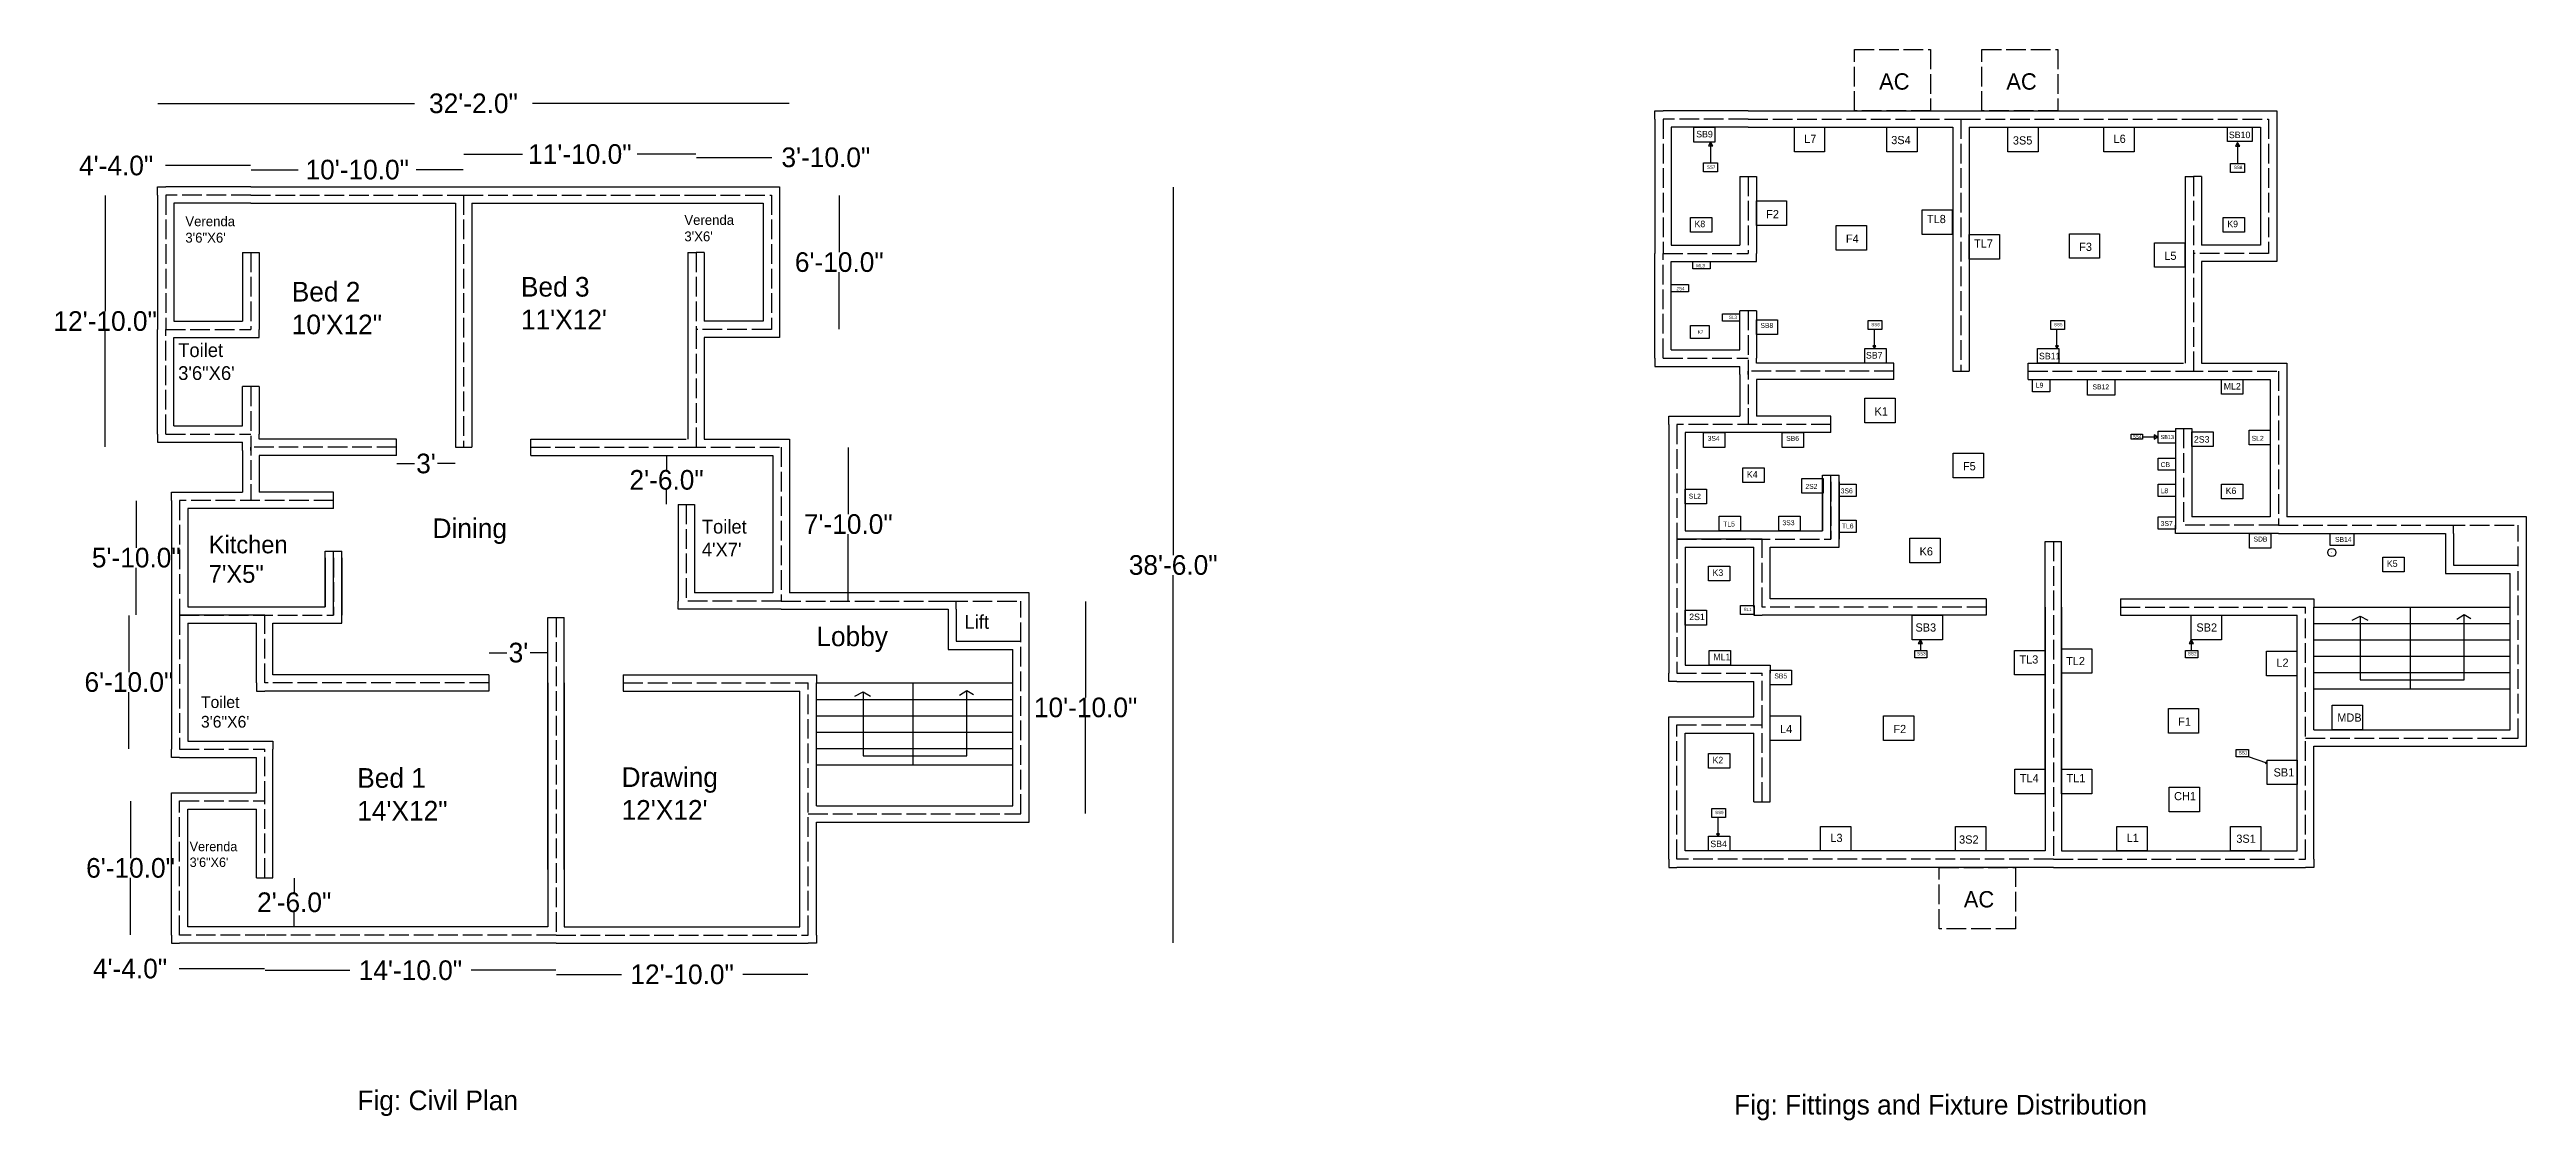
# Model space of a CAD drawing. Header units: inches. Extents: x 2005 to 6456, y -886 to -220.
# Drawn here: x 2005 to 3518, y -874 to -220 of the extents above; entities that cross this region are included whole.
import ezdxf

# ---------------------------------------------------------------- set-up
doc = ezdxf.new("R2010")
doc.units = ezdxf.units.IN
doc.header["$MEASUREMENT"] = 0
doc.linetypes.add('ACAD_ISO02W100', pattern=[15, 12, -3])
doc.dimstyles.get("Standard").update_dxf_attribs({"dimtxt": 12, "dimasz": 0.18, "dimexe": 0.18, "dimexo": 0.0625, "dimgap": 0.09, "dimtad": 0, "dimtih": 1, "dimtoh": 1, "dimdec": 1, "dimzin": 0, "dimdsep": 46, "dimlunit": 3, "dimtxsty": 'Standard', "dimcen": 0.09, "dimse1": 1, "dimse2": 1, "dimadec": 0, "dimazin": 0, "dimtfac": 1, "dimtdec": 1, "dimtofl": 0, "dimtmove": 0, "dimatfit": 3, "dimfxl": 1, "dimtolj": 1, "dimtzin": 0, "dimarcsym": 0})

msp = doc.modelspace()

# ---------------------------------------------------------------- texts
at = {"attachment_point": 1}
for s, insert, char_height, width in [('AC', (3122.78, -234.6), 10, 29), ('AC', (3200.51, -234.6), 10, 29), ('SB9', (3011.05, -269.78), 4, 7), ('L7', (3077.01, -272.1), 5, 12.5), ('L6', (3266.01, -272.1), 5, 12.5), ('SB10', (3336.49, -270.22), 4, 7), ('3S4', (3130.18, -272.88), 5, 12.5), ('3S5', (3204.51, -273.1), 5, 12.5), ('SS7', (3017.53, -290.85), 2, 5), ('SS8', (3339.51, -291.1), 2, 5), ('Verenda\\P3\'6"X6\'', (2088, -322), 6, 78.8943), ("Verenda\\P3'X6'", (2392.87, -321.21), 6, 78.8943), ('K8', (3010.01, -324.6), 4, 7), ('F2', (3053.78, -318.1), 5, 12.5), ('TL8', (3152.01, -321.1), 5, 12.5), ('K9', (3335.51, -324.6), 4, 7), ('F4', (3102.51, -333.1), 5, 12.5), ('TL7', (3180.78, -336.1), 5, 12.5), ('F3', (3245.01, -338.1), 5, 12.5), ('L5', (3297.01, -343.6), 5, 12.5), ('Bed 2\\P10\'X12"', (2153, -362), 12, 78.8943), ("Bed 3\\P11'X12'", (2293, -359), 12, 78.8943), ('ML3', (3011.01, -351.1), 2, 4.5), ('2S4', (2999.01, -365.1), 2, 4.5), ('K7', (3012.01, -391.6), 2, 4.5), ('SL3', (3031.01, -382.6), 2, 4.5), ('SB8', (3050.28, -387.1), 3, 7), ('SS6', (3118.01, -387.1), 2, 5), ('SS5', (3229.6, -387.1), 2, 5), ('Toilet\\P3\'6"X6\'', (2083.6, -399.51), 8.4, 78.8943), ('SB7', (3114.75, -404.85), 4, 7), ('SB11', (3220.48, -405.32), 4, 7), ('L9', (3218.51, -423.6), 3, 7), ('ML2', (3333.34, -423.75), 4, 7), ('K1', (3120.01, -438.63), 5, 12.5), ('SB12', (3253.17, -424.64), 3, 7), ('3S4', (3018.01, -456.1), 3, 7), ('SB6', (3066.01, -456.1), 3, 7), ('SS4', (3277.78, -455.6), 2, 7), ('SB13', (3294.78, -455.6), 2.4, 7), ('2S3', (3315.11, -456.19), 4, 7), ('SL2', (3350.4, -456.07), 3, 7), ('K4', (3042.01, -477.6), 4, 7), ('F5', (3174.01, -472.1), 5, 12.5), ('CB', (3294.78, -472.1), 3, 7), ('SL2', (3006.52, -491.4), 3, 7), ('2S2', (3077.75, -485.42), 3, 7), ('3S6', (3099.32, -488.16), 3, 7), ('L8', (3294.78, -488.1), 3, 7), ('K6', (3334.51, -487.6), 4, 7), ('Dining', (2239, -506.5), 12, 78.8943), ("Toilet\\P4'X7'", (2403.52, -507.31), 8.4, 78.8943), ('TL5', (3027.51, -508.42), 3, 7), ('3S3', (3063.75, -507.63), 3, 7), ('TL6', (3100.01, -509.6), 3, 7), ('3S7', (3294.78, -508.1), 3, 7), ('Kitchen\\P7\'X5"', (2102.29, -517), 10.8, 78.8943), ('K6', (3147.51, -524.1), 5, 12.5), ('SDB', (3351.51, -517.6), 3, 9.5), ('SB14', (3401.34, -517.82), 3, 7), ('K3', (3021.01, -537.6), 4, 7), ('K5', (3433.01, -532.1), 4, 7), ('Lobby', (2473.5, -572.5), 12, 78.8943), ('Lift', (2564, -565.5), 8.4, 78.8943), ('2S1', (3006.78, -564.6), 4, 7), ('SL1', (3040.01, -561.1), 2, 5), ('SB3', (3144.99, -570.6), 5, 12.5), ('SB2', (3316.61, -570.6), 5, 12.5), ('ML1', (3021.51, -589.1), 4, 7), ('SS3', (3146.01, -588.1), 2, 4), ('TL3', (3208.51, -590.1), 5, 12.5), ('SS2', (3311.51, -588.1), 2, 4), ('SB5', (3058.78, -601.21), 3, 7), ('TL2', (3237.01, -591.1), 5, 12.5), ('L2', (3365.51, -592.1), 5, 12.5), ('Toilet\\P3\'6"X6\'', (2097.5, -615.07), 7.2, 78.8943), ('L4', (3062.28, -632.6), 5, 12.5), ('F2', (3131.51, -632.6), 5, 12.5), ('F1', (3305.51, -628.1), 5, 12.5), ('MDB', (3402.7, -625.63), 5, 12.5), ('SS1', (3342.51, -648.6), 2, 4), ('Bed 1\\P14\'X12"', (2193, -659), 12, 78.8943), ("Drawing\\P12'X12'", (2354.5, -658.5), 12, 78.8943), ('K2', (3021.01, -652.1), 4, 7), ('TL4', (3208.78, -662.6), 5, 12.5), ('TL1', (3237.28, -662.6), 5, 12.5), ('SB1', (3363.78, -659.1), 5, 12.5), ('CH1', (3303.01, -673.6), 5, 12.5), ('SS9', (3022.51, -685.1), 2, 5), ('Verenda\\P3\'6"X6\'', (2090.62, -704), 5.76, 78.8943), ('SB4', (3019.68, -703.27), 4, 7), ('L3', (3093.01, -699.1), 5, 12.5), ('3S2', (3171.65, -700.1), 5, 12.5), ('L1', (3274.01, -699.1), 5, 12.5), ('3S1', (3341.01, -699.6), 5, 12.5), ('AC', (3174.51, -734.1), 10, 29), ('Fig: Civil Plan', (2193.12, -855.91), 12, 278.8942), ('Fig: Fittings and Fixture Distribution', (3034.17, -858.57), 12, 520.5953)]:
    msp.add_mtext(s, dxfattribs=dict(at, insert=insert, char_height=char_height, width=width))
at = {"insert": (3400.39, -526.83), "char_height": 2, "width": 1.5, "attachment_point": 1, "rotation": 270}
msp.add_mtext('-', dxfattribs=at)

# ---------------------------------------------------------------- blocks, each defined once
blk = doc.blocks.new('*D1')
at = {"color": 0, "lineweight": -2}
for p, q in [((2128.2, -293.5), (2156.9, -293.5)), ((2257.8, -293.5), (2229.1, -293.5))]:
    blk.add_line(p, q, dxfattribs=at)
at = {"color": 0}
for points in [[(2128.2, -293.5), (2128.2, -293.5), (2128, -293.5)], [(2257.8, -293.5), (2257.8, -293.5), (2258, -293.5)]]:
    blk.add_solid(points, dxfattribs=at)
at = {"layer": 'Defpoints', "color": 0}
for p in [(2258, -293.5), (2128, -309), (2258, -309)]:
    blk.add_point(p, dxfattribs=at)
at = {"color": 0, "insert": (2193, -293.5), "char_height": 12, "attachment_point": 5}
blk.add_mtext('\\A1;10\'-10.0"', dxfattribs=at)
blk = doc.blocks.new('*D2')
at = {"color": 0, "lineweight": -2}
for p, q in [((2638, -557.2), (2638, -615.9)), ((2638, -686.8), (2638, -628.1))]:
    blk.add_line(p, q, dxfattribs=at)
at = {"color": 0}
for points in [[(2638, -557.2), (2638, -557.2), (2638, -557)], [(2638, -686.8), (2638, -686.8), (2638, -687)]]:
    blk.add_solid(points, dxfattribs=at)
at = {"layer": 'Defpoints', "color": 0}
for p in [(2598.5, -557), (2598.5, -687), (2638, -687)]:
    blk.add_point(p, dxfattribs=at)
at = {"color": 0, "insert": (2638, -622), "char_height": 12, "attachment_point": 5}
blk.add_mtext('\\A1;10\'-10.0"', dxfattribs=at)
blk = doc.blocks.new('*D3')
at = {"color": 0, "lineweight": -2}
for p, q in [((2314.7, -785), (2354.4, -785)), ((2468.3, -785), (2428.6, -785))]:
    blk.add_line(p, q, dxfattribs=at)
at = {"color": 0}
for points in [[(2314.7, -785), (2314.7, -785), (2314.5, -785)], [(2468.3, -785), (2468.3, -785), (2468.5, -785)]]:
    blk.add_solid(points, dxfattribs=at)
at = {"layer": 'Defpoints', "color": 0}
for p in [(2314.5, -761), (2468.5, -761), (2314.5, -785)]:
    blk.add_point(p, dxfattribs=at)
at = {"color": 0, "insert": (2391.5, -785), "char_height": 12, "attachment_point": 5}
blk.add_mtext('\\A1;12\'-10.0"', dxfattribs=at)
blk = doc.blocks.new('*D4')
at = {"color": 0, "lineweight": -2}
for p, q in [((2382, -468.2), (2382, -476.9)), ((2382, -497.8), (2382, -489.1))]:
    blk.add_line(p, q, dxfattribs=at)
at = {"color": 0}
for points in [[(2382, -468.2), (2382, -468.2), (2382, -468)], [(2382, -497.8), (2382, -497.8), (2382, -498)]]:
    blk.add_solid(points, dxfattribs=at)
at = {"layer": 'Defpoints', "color": 0}
for p in [(2382, -468), (2394, -468), (2394, -498)]:
    blk.add_point(p, dxfattribs=at)
at = {"color": 0, "insert": (2382, -483), "char_height": 12, "attachment_point": 5}
blk.add_mtext('\\A1;2\'-6.0"', dxfattribs=at)
blk = doc.blocks.new('*D5')
at = {"color": 0, "lineweight": -2}
for p, q in [((2691.5, -304.2), (2691.5, -528.9)), ((2691.5, -765.8), (2691.5, -541.1))]:
    blk.add_line(p, q, dxfattribs=at)
at = {"color": 0}
for points in [[(2691.5, -304.2), (2691.5, -304.2), (2691.5, -304)], [(2691.5, -765.8), (2691.5, -765.8), (2691.5, -766)]]:
    blk.add_solid(points, dxfattribs=at)
at = {"layer": 'Defpoints', "color": 0}
for p in [(2310, -304), (2314.5, -766), (2691.5, -766)]:
    blk.add_point(p, dxfattribs=at)
at = {"color": 0, "insert": (2691.5, -535), "char_height": 12, "attachment_point": 5}
blk.add_mtext('\\A1;38\'-6.0"', dxfattribs=at)
blk = doc.blocks.new('*D6')
at = {"color": 0, "lineweight": -2}
for p, q in [((2258.2, -284), (2293.9, -284)), ((2399.8, -284), (2364.1, -284))]:
    blk.add_line(p, q, dxfattribs=at)
at = {"color": 0}
for points in [[(2258.2, -284), (2258.2, -284), (2258, -284)], [(2399.8, -284), (2399.8, -284), (2400, -284)]]:
    blk.add_solid(points, dxfattribs=at)
at = {"layer": 'Defpoints', "color": 0}
for p in [(2400, -284), (2258, -304), (2400, -314)]:
    blk.add_point(p, dxfattribs=at)
at = {"color": 0, "insert": (2329, -284), "char_height": 12, "attachment_point": 5}
blk.add_mtext('\\A1;11\'-10.0"', dxfattribs=at)
blk = doc.blocks.new('*D7')
at = {"color": 0, "lineweight": -2}
for p, q in [((2400.2, -286), (2445.8, -286)), ((2446, -286), (2446.2, -286))]:
    blk.add_line(p, q, dxfattribs=at)
at = {"color": 0}
for points in [[(2400.2, -286), (2400.2, -286), (2400, -286)], [(2445.8, -286), (2445.8, -286), (2446, -286)]]:
    blk.add_solid(points, dxfattribs=at)
at = {"layer": 'Defpoints', "color": 0}
for p in [(2446, -286), (2400, -309), (2446, -309)]:
    blk.add_point(p, dxfattribs=at)
at = {"color": 0, "insert": (2479.3, -286), "char_height": 12, "attachment_point": 5}
blk.add_mtext('\\A1;3\'-10.0"', dxfattribs=at)
blk = doc.blocks.new('*D8')
at = {"color": 0, "lineweight": -2}
for p, q in [((2487.5, -309.2), (2487.5, -343.9)), ((2487.5, -390.8), (2487.5, -356.1))]:
    blk.add_line(p, q, dxfattribs=at)
at = {"color": 0}
for points in [[(2487.5, -309.2), (2487.5, -309.2), (2487.5, -309)], [(2487.5, -390.8), (2487.5, -390.8), (2487.5, -391)]]:
    blk.add_solid(points, dxfattribs=at)
at = {"layer": 'Defpoints', "color": 0}
for p in [(2446, -309), (2446, -391), (2487.5, -391)]:
    blk.add_point(p, dxfattribs=at)
at = {"color": 0, "insert": (2487.5, -350), "char_height": 12, "attachment_point": 5}
blk.add_mtext('\\A1;6\'-10.0"', dxfattribs=at)
blk = doc.blocks.new('*D9')
at = {"color": 0, "lineweight": -2}
for p, q in [((2493, -463.2), (2493, -503.9)), ((2493, -556.8), (2493, -516.1))]:
    blk.add_line(p, q, dxfattribs=at)
at = {"color": 0}
for points in [[(2493, -463.2), (2493, -463.2), (2493, -463)], [(2493, -556.8), (2493, -556.8), (2493, -557)]]:
    blk.add_solid(points, dxfattribs=at)
at = {"layer": 'Defpoints', "color": 0}
for p in [(2452, -463), (2452, -557), (2493, -557)]:
    blk.add_point(p, dxfattribs=at)
at = {"color": 0, "insert": (2493, -510), "char_height": 12, "attachment_point": 5}
blk.add_mtext('\\A1;7\'-10.0"', dxfattribs=at)
blk = doc.blocks.new('*D10')
at = {"color": 0, "lineweight": -2}
for p, q in [((2136.7, -782.5), (2188.4, -782.5)), ((2314.3, -782.5), (2262.6, -782.5))]:
    blk.add_line(p, q, dxfattribs=at)
at = {"color": 0}
for points in [[(2136.7, -782.5), (2136.7, -782.5), (2136.5, -782.5)], [(2314.3, -782.5), (2314.3, -782.5), (2314.5, -782.5)]]:
    blk.add_solid(points, dxfattribs=at)
at = {"layer": 'Defpoints', "color": 0}
for p in [(2136.5, -761), (2314.5, -761), (2136.5, -782.5)]:
    blk.add_point(p, dxfattribs=at)
at = {"color": 0, "insert": (2225.5, -782.5), "char_height": 12, "attachment_point": 5}
blk.add_mtext('\\A1;14\'-10.0"', dxfattribs=at)
blk = doc.blocks.new('*D11')
at = {"color": 0, "lineweight": -2}
for p, q in [((2084.5, -781.5), (2084.3, -781.5)), ((2136.3, -781.5), (2084.7, -781.5))]:
    blk.add_line(p, q, dxfattribs=at)
at = {"color": 0}
for points in [[(2084.7, -781.5), (2084.7, -781.5), (2084.5, -781.5)], [(2136.3, -781.5), (2136.3, -781.5), (2136.5, -781.5)]]:
    blk.add_solid(points, dxfattribs=at)
at = {"layer": 'Defpoints', "color": 0}
for p in [(2084.5, -761), (2136.5, -761), (2084.5, -781.5)]:
    blk.add_point(p, dxfattribs=at)
at = {"color": 0, "insert": (2054.2, -781.5), "char_height": 12, "attachment_point": 5}
blk.add_mtext('\\A1;4\'-4.0"', dxfattribs=at)
blk = doc.blocks.new('*D12')
at = {"color": 0, "lineweight": -2}
for p, q in [((2054.5, -679.2), (2054.5, -713.9)), ((2054.5, -760.8), (2054.5, -726.1))]:
    blk.add_line(p, q, dxfattribs=at)
at = {"color": 0}
for points in [[(2054.5, -679.2), (2054.5, -679.2), (2054.5, -679)], [(2054.5, -760.8), (2054.5, -760.8), (2054.5, -761)]]:
    blk.add_solid(points, dxfattribs=at)
at = {"layer": 'Defpoints', "color": 0}
for p in [(2054.5, -679), (2084.5, -679), (2084.5, -761)]:
    blk.add_point(p, dxfattribs=at)
at = {"color": 0, "insert": (2054.5, -720), "char_height": 12, "attachment_point": 5}
blk.add_mtext('\\A1;6\'-10.0"', dxfattribs=at)
blk = doc.blocks.new('*D13')
at = {"color": 0, "lineweight": -2}
for p, q in [((2053.5, -565.7), (2053.5, -600.4)), ((2053.5, -647.3), (2053.5, -612.6))]:
    blk.add_line(p, q, dxfattribs=at)
at = {"color": 0}
for points in [[(2053.5, -565.7), (2053.5, -565.7), (2053.5, -565.5)], [(2053.5, -647.3), (2053.5, -647.3), (2053.5, -647.5)]]:
    blk.add_solid(points, dxfattribs=at)
at = {"layer": 'Defpoints', "color": 0}
for p in [(2053.5, -565.5), (2084.5, -565.5), (2084.5, -647.5)]:
    blk.add_point(p, dxfattribs=at)
at = {"color": 0, "insert": (2053.5, -606.5), "char_height": 12, "attachment_point": 5}
blk.add_mtext('\\A1;6\'-10.0"', dxfattribs=at)
blk = doc.blocks.new('*D14')
at = {"color": 0, "lineweight": -2}
for p, q in [((2058, -495.7), (2058, -524.4)), ((2058, -565.3), (2058, -536.6))]:
    blk.add_line(p, q, dxfattribs=at)
at = {"color": 0}
for points in [[(2058, -495.7), (2058, -495.7), (2058, -495.5)], [(2058, -565.3), (2058, -565.3), (2058, -565.5)]]:
    blk.add_solid(points, dxfattribs=at)
at = {"layer": 'Defpoints', "color": 0}
for p in [(2058, -495.5), (2084.5, -495.5), (2084.5, -565.5)]:
    blk.add_point(p, dxfattribs=at)
at = {"color": 0, "insert": (2058, -530.5), "char_height": 12, "attachment_point": 5}
blk.add_mtext('\\A1;5\'-10.0"', dxfattribs=at)
blk = doc.blocks.new('*D15')
at = {"color": 0, "lineweight": -2}
for p, q in [((2039, -309.2), (2039, -379.9)), ((2039, -462.8), (2039, -392.1))]:
    blk.add_line(p, q, dxfattribs=at)
at = {"color": 0}
for points in [[(2039, -309.2), (2039, -309.2), (2039, -309)], [(2039, -462.8), (2039, -462.8), (2039, -463)]]:
    blk.add_solid(points, dxfattribs=at)
at = {"layer": 'Defpoints', "color": 0}
for p in [(2039, -309), (2128, -309), (2128, -463)]:
    blk.add_point(p, dxfattribs=at)
at = {"color": 0, "insert": (2039, -386), "char_height": 12, "attachment_point": 5}
blk.add_mtext('\\A1;12\'-10.0"', dxfattribs=at)
blk = doc.blocks.new('*D16')
at = {"color": 0, "lineweight": -2}
for p, q in [((2076, -291), (2075.8, -291)), ((2127.8, -291), (2076.2, -291))]:
    blk.add_line(p, q, dxfattribs=at)
at = {"color": 0}
for points in [[(2076.2, -291), (2076.2, -291), (2076, -291)], [(2127.8, -291), (2127.8, -291), (2128, -291)]]:
    blk.add_solid(points, dxfattribs=at)
at = {"layer": 'Defpoints', "color": 0}
for p in [(2076, -291), (2076, -309), (2128, -309)]:
    blk.add_point(p, dxfattribs=at)
at = {"color": 0, "insert": (2045.7, -291), "char_height": 12, "attachment_point": 5}
blk.add_mtext('\\A1;4\'-4.0"', dxfattribs=at)
blk = doc.blocks.new('*D17')
at = {"color": 0, "lineweight": -2}
for p, q in [((2217.2, -473), (2227.9, -473)), ((2252.8, -473), (2242.1, -473))]:
    blk.add_line(p, q, dxfattribs=at)
at = {"color": 0}
for points in [[(2217.2, -473), (2217.2, -473), (2217, -473)], [(2252.8, -473), (2252.8, -473), (2253, -473)]]:
    blk.add_solid(points, dxfattribs=at)
at = {"layer": 'Defpoints', "color": 0}
for p in [(2217, -463), (2253, -463), (2253, -473)]:
    blk.add_point(p, dxfattribs=at)
at = {"color": 0, "insert": (2235, -473), "char_height": 12, "attachment_point": 5}
blk.add_mtext("\\A1;3'", dxfattribs=at)
blk = doc.blocks.new('*D18')
at = {"color": 0, "lineweight": -2}
for p, q in [((2273.7, -588.5), (2284.4, -588.5)), ((2309.3, -588.5), (2298.6, -588.5))]:
    blk.add_line(p, q, dxfattribs=at)
at = {"color": 0}
for points in [[(2273.7, -588.5), (2273.7, -588.5), (2273.5, -588.5)], [(2309.3, -588.5), (2309.3, -588.5), (2309.5, -588.5)]]:
    blk.add_solid(points, dxfattribs=at)
at = {"layer": 'Defpoints', "color": 0}
for p in [(2309.5, -588.5), (2273.5, -607), (2309.5, -607)]:
    blk.add_point(p, dxfattribs=at)
at = {"color": 0, "insert": (2291.5, -588.5), "char_height": 12, "attachment_point": 5}
blk.add_mtext("\\A1;3'", dxfattribs=at)
blk = doc.blocks.new('*D19')
at = {"color": 0, "lineweight": -2}
for p, q in [((2154.5, -726.2), (2154.5, -734.9)), ((2154.5, -755.8), (2154.5, -747.1))]:
    blk.add_line(p, q, dxfattribs=at)
at = {"color": 0}
for points in [[(2154.5, -726.2), (2154.5, -726.2), (2154.5, -726)], [(2154.5, -755.8), (2154.5, -755.8), (2154.5, -756)]]:
    blk.add_solid(points, dxfattribs=at)
at = {"layer": 'Defpoints', "color": 0}
for p in [(2136.5, -726), (2136.5, -756), (2154.5, -756)]:
    blk.add_point(p, dxfattribs=at)
at = {"color": 0, "insert": (2154.5, -741), "char_height": 12, "attachment_point": 5}
blk.add_mtext('\\A1;2\'-6.0"', dxfattribs=at)
blk = doc.blocks.new('*D20')
at = {"color": 0, "lineweight": -2}
for p, q in [((2071.2, -253), (2227.9, -253)), ((2456.8, -253), (2300.1, -253))]:
    blk.add_line(p, q, dxfattribs=at)
at = {"color": 0}
for points in [[(2071.2, -253), (2071.2, -253), (2071, -253)], [(2456.8, -253), (2456.8, -253), (2457, -253)]]:
    blk.add_solid(points, dxfattribs=at)
at = {"layer": 'Defpoints', "color": 0}
for p in [(2071, -253), (2071, -463), (2457, -463)]:
    blk.add_point(p, dxfattribs=at)
at = {"color": 0, "insert": (2264, -253), "char_height": 12, "attachment_point": 5}
blk.add_mtext('\\A1;32\'-2.0"', dxfattribs=at)

# ---------------------------------------------------------------- dimensions: what is measured, and where the dimension line sits
for base, p1, p2, picture, middle in [((2071, -253), (2457, -463), (2071, -463), '*D20', (2264, -253)), ((2076, -291), (2128, -309), (2076, -309), '*D16', (2045.73, -291)), ((2258, -293.5), (2128, -309), (2258, -309), '*D1', (2193, -293.5)), ((2400, -284), (2258, -304), (2400, -314), '*D6', (2329, -284)), ((2446, -286), (2400, -309), (2446, -309), '*D7', (2479.27, -286)), ((2309.5, -588.5), (2273.5, -607), (2309.5, -607), '*D18', (2291.5, -588.5)), ((2084.5, -781.5), (2136.5, -761), (2084.5, -761), '*D11', (2054.23, -781.5)), ((2314.5, -785), (2468.5, -761), (2314.5, -761), '*D3', (2391.5, -785))]:
    dim = msp.add_linear_dim(base=base, p1=p1, p2=p2, dimstyle='Standard')
    dim.commit()
    dim.dimension.update_dxf_attribs({"geometry": picture, "text_midpoint": middle})
for base, p1, p2, picture, middle in [((2039, -309), (2128, -463), (2128, -309), '*D15', (2039, -386)), ((2691.5, -766), (2310, -304), (2314.5, -766), '*D5', (2691.5, -535)), ((2487.5, -391), (2446, -309), (2446, -391), '*D8', (2487.5, -350)), ((2382, -468), (2394, -498), (2394, -468), '*D4', (2382, -483)), ((2493, -557), (2452, -463), (2452, -557), '*D9', (2493, -510)), ((2058, -495.5), (2084.5, -565.5), (2084.5, -495.5), '*D14', (2058, -530.5)), ((2638, -687), (2598.5, -557), (2598.5, -687), '*D2', (2638, -622)), ((2053.5, -565.5), (2084.5, -647.5), (2084.5, -565.5), '*D13', (2053.5, -606.5)), ((2054.5, -679), (2084.5, -761), (2084.5, -679), '*D12', (2054.5, -720)), ((2154.5, -756), (2136.5, -726), (2136.5, -756), '*D19', (2154.5, -741))]:
    dim = msp.add_linear_dim(base=base, p1=p1, p2=p2, angle=90, dimstyle='Standard')
    dim.commit()
    dim.dimension.update_dxf_attribs({"geometry": picture, "text_midpoint": middle})
dim = msp.add_linear_dim(base=(2253, -473), p1=(2217, -463), p2=(2253, -463), dimstyle='Standard')
dim.commit()
dim.dimension.update_dxf_attribs({"geometry": '*D17', "text_midpoint": (2235, -473), "dimtype": 160})
dim = msp.add_aligned_dim(p1=(2314.5, -761), p2=(2136.5, -761), distance=21.5, dimstyle='Standard')
dim.commit()
dim.dimension.update_dxf_attribs({"geometry": '*D10', "text_midpoint": (2225.5, -782.5)})

# ---------------------------------------------------------------- linework, layer by layer
for p, q in [((2985.78, -262.6), (2985.78, -257.6)), ((2985.78, -257.6), (2990.78, -257.6)), ((2985.78, -262.6), (2985.78, -344.6)), ((2985.78, -262.6), (2985.78, -262.6)), ((3042.78, -257.6), (2990.78, -257.6)), ((3042.78, -267.6), (2995.78, -267.6)), ((2995.78, -267.6), (2995.78, -339.6)), ((3042.78, -257.6), (3172.78, -257.6)), ((3042.78, -267.6), (3167.78, -267.6)), ((3047.78, -267.6), (3167.78, -267.6)), ((3167.78, -267.6), (3167.78, -416.6)), ((3172.78, -257.6), (3224.78, -257.6)), ((3172.78, -257.6), (3224.78, -257.6)), ((3172.78, -257.6), (3224.78, -257.6)), ((3172.78, -257.6), (3314.78, -257.6)), ((3177.78, -267.6), (3219.78, -267.6)), ((3177.78, -267.6), (3177.78, -416.6)), ((3177.78, -267.6), (3314.78, -267.6)), ((3229.78, -267.6), (3355.78, -267.6)), ((3314.78, -257.6), (3360.78, -257.6)), ((3355.78, -267.6), (3355.78, -339.6)), ((3360.78, -257.6), (3365.78, -257.6)), ((3365.78, -257.6), (3365.78, -262.6)), ((3365.78, -262.6), (3365.78, -344.6)), ((3365.78, -262.6), (3365.78, -262.6)), ((3019.83, -276.6), (3019.83, -289.35)), ((3341.81, -276.85), (3341.81, -289.6)), ((3037.78, -297.6), (3037.78, -339.6)), ((3037.78, -297.6), (3047.78, -297.6)), ((3047.78, -297.6), (3047.78, -344.6)), ((3047.78, -297.6), (3047.78, -344.6)), ((3309.78, -297.6), (3309.78, -344.6)), ((3309.78, -297.6), (3314.78, -297.6)), ((3319.78, -297.6), (3314.78, -297.6)), ((3319.78, -297.6), (3319.78, -339.6)), ((2071, -309), (2071, -304)), ((2071, -304), (2076, -304)), ((2071, -309), (2071, -391)), ((2071, -309), (2071, -309)), ((2128, -304), (2076, -304)), ((2128, -314), (2081, -314)), ((2081, -314), (2081, -386)), ((2128, -304), (2258, -304)), ((2128, -314), (2253, -314)), ((2133, -314), (2253, -314)), ((2253, -314), (2253, -463)), ((2258, -304), (2310, -304)), ((2258, -304), (2310, -304)), ((2258, -304), (2310, -304)), ((2258, -304), (2400, -304)), ((2263, -314), (2305, -314)), ((2263, -314), (2263, -463)), ((2263, -314), (2400, -314)), ((2315, -314), (2441, -314)), ((2400, -304), (2446, -304)), ((2441, -314), (2441, -386)), ((2446, -304), (2451, -304)), ((2451, -304), (2451, -309)), ((2451, -309), (2451, -391)), ((2451, -309), (2451, -309)), ((2123, -344), (2123, -386)), ((2123, -344), (2133, -344)), ((2133, -344), (2133, -391)), ((2133, -344), (2133, -391)), ((2395, -344), (2395, -391)), ((2395, -344), (2400, -344)), ((2405, -344), (2400, -344)), ((2405, -344), (2405, -386)), ((2985.78, -408.6), (2985.78, -344.6)), ((2985.78, -408.6), (2985.78, -344.6)), ((2995.78, -339.6), (3037.78, -339.6)), ((3047.78, -349.6), (3047.78, -344.6)), ((3309.78, -344.6), (3309.78, -411.6)), ((3355.78, -339.6), (3319.78, -339.6)), ((3365.78, -344.6), (3365.78, -349.6)), ((2995.78, -349.6), (3042.78, -349.6)), ((2995.78, -403.6), (2995.78, -349.6)), ((3042.78, -349.6), (3047.78, -349.6)), ((3360.78, -349.6), (3319.78, -349.6)), ((3360.78, -349.6), (3319.78, -349.6)), ((3319.78, -349.6), (3319.78, -411.6)), ((3365.78, -349.6), (3360.78, -349.6)), ((2071, -455), (2071, -391)), ((2071, -455), (2071, -391)), ((2081, -386), (2123, -386)), ((2133, -396), (2133, -391)), ((2395, -391), (2395, -458)), ((2441, -386), (2405, -386)), ((2451, -391), (2451, -396)), ((3037.78, -403.6), (3037.78, -379.6)), ((3047.78, -379.6), (3037.78, -379.6)), ((3047.78, -379.6), (3047.78, -408.6)), ((3119.88, -402.6), (3119.88, -391.1)), ((3231.46, -402.6), (3231.46, -391.1)), ((2081, -396), (2128, -396)), ((2081, -450), (2081, -396)), ((2128, -396), (2133, -396)), ((2405, -396), (2405, -458)), ((2446, -396), (2405, -396)), ((2446, -396), (2405, -396)), ((2451, -396), (2446, -396)), ((2995.78, -403.6), (3037.78, -403.6)), ((3114.01, -407.1), (3114.01, -407.1)), ((2985.78, -408.6), (2985.78, -413.6)), ((2985.78, -413.6), (2990.78, -413.6)), ((2990.78, -413.6), (3037.78, -413.6)), ((3037.78, -418.6), (3037.78, -413.6)), ((3037.78, -418.6), (3037.78, -435.6)), ((3042.78, -418.6), (3042.78, -416.6)), ((3047.78, -411.6), (3047.78, -408.6)), ((3131.78, -411.6), (3047.78, -411.6)), ((3047.78, -421.6), (3047.78, -435.6)), ((3131.78, -421.6), (3047.78, -421.6)), ((3131.78, -421.6), (3131.78, -411.6)), ((3167.78, -416.6), (3177.78, -416.6)), ((3213.78, -411.6), (3308.78, -411.6)), ((3213.78, -421.6), (3213.78, -411.6)), ((3213.78, -421.6), (3308.78, -421.6)), ((3308.78, -421.6), (3361.78, -421.6)), ((3319.78, -411.6), (3366.78, -411.6)), ((3361.78, -421.6), (3361.78, -505.6)), ((3366.78, -411.6), (3371.78, -411.6)), ((3371.78, -411.6), (3371.78, -416.6)), ((3371.78, -416.6), (3371.78, -505.6)), ((2123, -450), (2123, -426)), ((2133, -426), (2123, -426)), ((2133, -426), (2133, -455)), ((3037.78, -435.6), (3037.78, -444.1)), ((3047.78, -435.6), (3047.78, -444.1)), ((2081, -450), (2123, -450)), ((2994.28, -449.1), (2994.28, -444.1)), ((2994.28, -444.1), (3004.28, -444.1)), ((2994.28, -449.1), (2994.28, -519.1)), ((3004.28, -444.1), (3037.78, -444.1)), ((3093.28, -444.1), (3047.78, -444.1)), ((3093.28, -454.1), (3093.28, -444.1)), ((3303.78, -451.6), (3303.78, -510.6)), ((3303.78, -451.6), (3313.78, -451.6)), ((3313.78, -451.6), (3313.78, -505.6)), ((3313.78, -451.6), (3313.78, -505.6)), ((2071, -455), (2071, -460)), ((2071, -460), (2076, -460)), ((2076, -460), (2123, -460)), ((2123, -465), (2123, -460)), ((2123, -465), (2123, -482)), ((2128, -465), (2128, -463)), ((2133, -458), (2133, -455)), ((2217, -458), (2133, -458)), ((2133, -468), (2133, -482)), ((2217, -468), (2133, -468)), ((2217, -468), (2217, -458)), ((2253, -463), (2263, -463)), ((2299, -458), (2394, -458)), ((2299, -468), (2299, -458)), ((2299, -468), (2394, -468)), ((2394, -468), (2447, -468)), ((2405, -458), (2452, -458)), ((2447, -468), (2447, -552)), ((2452, -458), (2457, -458)), ((2457, -458), (2457, -463)), ((2457, -463), (2457, -552)), ((3093.28, -454.1), (3004.28, -454.1)), ((3004.28, -454.1), (3004.28, -514.1)), ((3293.03, -456.8), (3283.78, -456.8)), ((2123, -482), (2123, -490.5)), ((2133, -482), (2133, -490.5)), ((3088.28, -514.1), (3088.28, -480.1)), ((3088.28, -480.1), (3098.28, -480.1)), ((3088.28, -484.1), (3088.28, -514.1)), ((3093.28, -519.1), (3093.28, -480.1)), ((3098.28, -519.1), (3098.28, -480.1)), ((3098.28, -484.1), (3098.28, -519.1)), ((2079.5, -495.5), (2079.5, -490.5)), ((2079.5, -490.5), (2089.5, -490.5)), ((2079.5, -495.5), (2079.5, -565.5)), ((2089.5, -490.5), (2123, -490.5)), ((2178.5, -490.5), (2133, -490.5)), ((2178.5, -500.5), (2178.5, -490.5)), ((2389, -498), (2389, -557)), ((2389, -498), (2399, -498)), ((2399, -498), (2399, -552)), ((2399, -498), (2399, -552)), ((2178.5, -500.5), (2089.5, -500.5)), ((2089.5, -500.5), (2089.5, -560.5)), ((3004.28, -514.1), (3088.28, -514.1)), ((3303.78, -515.6), (3303.78, -510.6)), ((3361.78, -505.6), (3313.78, -505.6)), ((3513.28, -505.6), (3371.78, -505.6)), ((3473.78, -515.6), (3473.78, -510.6)), ((3518.28, -505.6), (3513.28, -505.6)), ((3518.28, -510.6), (3518.28, -505.6)), ((3518.28, -640.6), (3518.28, -510.6)), ((2173.5, -560.5), (2173.5, -526.5)), ((2173.5, -526.5), (2183.5, -526.5)), ((2178.5, -565.5), (2178.5, -526.5)), ((2183.5, -565.5), (2183.5, -526.5)), ((2994.28, -519.1), (2994.28, -601.1)), ((3051.28, -519.1), (2999.28, -519.1)), ((3004.28, -524.1), (3004.28, -596.1)), ((3004.28, -524.1), (3046.28, -524.1)), ((3046.28, -560.6), (3046.28, -524.1)), ((3056.28, -555.6), (3056.28, -524.1)), ((3056.28, -524.1), (3093.28, -524.1)), ((3093.28, -524.1), (3093.28, -524.1)), ((3093.28, -524.1), (3093.28, -524.1)), ((3093.28, -524.1), (3098.28, -524.1)), ((3098.28, -524.1), (3098.28, -519.1)), ((3224.28, -674.6), (3224.28, -520.6)), ((3224.28, -520.6), (3234.28, -520.6)), ((3234.28, -674.6), (3234.28, -520.6)), ((3366.78, -515.6), (3303.78, -515.6)), ((3366.78, -515.6), (3463.78, -515.6)), ((3463.78, -515.6), (3468.78, -515.6)), ((3468.78, -515.6), (3468.78, -540.1)), ((3473.78, -515.6), (3473.78, -535.1)), ((2173.5, -530.5), (2173.5, -560.5)), ((2183.5, -530.5), (2183.5, -565.5)), ((3468.78, -540.1), (3508.28, -540.1)), ((3473.78, -535.1), (3513.28, -535.1)), ((3508.28, -635.6), (3508.28, -540.1)), ((2389, -562), (2389, -557)), ((2447, -552), (2399, -552)), ((2598.5, -552), (2457, -552)), ((2559, -562), (2559, -557)), ((2603.5, -552), (2598.5, -552)), ((2603.5, -557), (2603.5, -552)), ((2603.5, -687), (2603.5, -557)), ((3188.28, -555.6), (3056.28, -555.6)), ((3188.28, -555.6), (3188.28, -565.6)), ((3270.28, -555.6), (3383.28, -555.6)), ((3270.28, -555.6), (3270.28, -565.6)), ((3383.28, -555.6), (3388.28, -555.6)), ((3388.28, -555.6), (3388.28, -560.6)), ((2079.5, -565.5), (2079.5, -647.5)), ((2136.5, -565.5), (2084.5, -565.5)), ((2089.5, -560.5), (2173.5, -560.5)), ((2089.5, -570.5), (2089.5, -642.5)), ((2089.5, -570.5), (2131.5, -570.5)), ((2131.5, -607), (2131.5, -570.5)), ((2141.5, -570.5), (2178.5, -570.5)), ((2141.5, -602), (2141.5, -570.5)), ((2178.5, -570.5), (2178.5, -570.5)), ((2178.5, -570.5), (2178.5, -570.5)), ((2178.5, -570.5), (2183.5, -570.5)), ((2183.5, -570.5), (2183.5, -565.5)), ((2309.5, -567), (2319.5, -567)), ((2309.5, -721), (2309.5, -567)), ((2319.5, -721), (2319.5, -567)), ((2394, -562), (2389, -562)), ((2452, -562), (2394, -562)), ((2452, -562), (2549, -562)), ((2549, -562), (2554, -562)), ((2554, -562), (2554, -586.5)), ((2559, -562), (2559, -581.5)), ((3046.28, -560.6), (3046.28, -565.6)), ((3046.28, -565.6), (3051.28, -565.6)), ((3188.28, -565.6), (3051.28, -565.6)), ((3224.28, -560.6), (3224.28, -709.6)), ((3234.28, -560.6), (3234.28, -709.6)), ((3270.28, -565.6), (3378.28, -565.6)), ((3378.28, -709.6), (3378.28, -565.6)), ((3388.28, -635.6), (3388.28, -560.6)), ((3388.28, -560.6), (3508.28, -560.6)), ((3388.28, -570.6), (3508.28, -570.6)), ((3411.78, -568.6), (3416.78, -566.1)), ((3416.78, -566.1), (3416.78, -605.1)), ((3416.78, -566.1), (3421.28, -568.6)), ((3447.28, -560.6), (3447.28, -610.6)), ((3475.78, -568.1), (3480.28, -565.1)), ((3480.28, -605.1), (3480.28, -565.1)), ((3480.28, -565.1), (3484.28, -567.6)), ((2554, -586.5), (2593.5, -586.5)), ((2559, -581.5), (2598.5, -581.5)), ((2593.5, -682), (2593.5, -586.5)), ((3148.01, -580.6), (3148.01, -587.1)), ((3313.51, -580.6), (3313.51, -587.1)), ((3388.28, -580.6), (3508.28, -580.6)), ((2273.5, -602), (2141.5, -602)), ((2273.5, -602), (2273.5, -612)), ((2355.5, -602), (2468.5, -602)), ((2355.5, -602), (2355.5, -612)), ((2468.5, -602), (2473.5, -602)), ((2473.5, -602), (2473.5, -607)), ((2994.28, -601.1), (2994.28, -601.1)), ((2994.28, -606.1), (2994.28, -601.1)), ((3004.28, -596.1), (3051.28, -596.1)), ((3051.28, -596.1), (3056.28, -596.1)), ((3056.28, -596.1), (3056.28, -601.1)), ((3056.28, -632.6), (3056.28, -601.1)), ((3388.28, -590.6), (3508.28, -590.6)), ((3388.28, -600.6), (3508.28, -600.6)), ((3416.78, -605.1), (3480.28, -605.1)), ((2131.5, -607), (2131.5, -612)), ((2131.5, -612), (2136.5, -612)), ((2273.5, -612), (2136.5, -612)), ((2309.5, -607), (2309.5, -756)), ((2319.5, -607), (2319.5, -756)), ((2355.5, -612), (2463.5, -612)), ((2463.5, -756), (2463.5, -612)), ((2473.5, -682), (2473.5, -607)), ((2473.5, -607), (2593.5, -607)), ((2473.5, -617), (2593.5, -617)), ((2497, -615), (2502, -612.5)), ((2502, -612.5), (2502, -651.5)), ((2502, -612.5), (2506.5, -615)), ((2532.5, -607), (2532.5, -657)), ((2561, -614.5), (2565.5, -611.5)), ((2565.5, -651.5), (2565.5, -611.5)), ((2565.5, -611.5), (2569.5, -614)), ((2999.28, -606.1), (2994.28, -606.1)), ((2999.28, -606.1), (3046.28, -606.1)), ((3046.28, -627.6), (3046.28, -606.1)), ((3388.28, -610.6), (3508.28, -610.6)), ((2473.5, -627), (2593.5, -627)), ((2994.28, -632.6), (2994.28, -627.6)), ((2994.28, -627.6), (2999.28, -627.6)), ((2994.28, -714.6), (2994.28, -632.6)), ((2999.28, -627.6), (3046.28, -627.6)), ((3056.28, -679.6), (3056.28, -632.6)), ((2079.5, -647.5), (2079.5, -647.5)), ((2079.5, -652.5), (2079.5, -647.5)), ((2089.5, -642.5), (2136.5, -642.5)), ((2136.5, -642.5), (2141.5, -642.5)), ((2141.5, -642.5), (2141.5, -647.5)), ((2141.5, -679), (2141.5, -647.5)), ((2473.5, -637), (2593.5, -637)), ((2473.5, -647), (2593.5, -647)), ((3004.28, -709.6), (3004.28, -637.6)), ((3004.28, -637.6), (3046.28, -637.6)), ((3046.28, -679.6), (3046.28, -637.6)), ((3388.28, -635.6), (3508.28, -635.6)), ((3388.28, -645.6), (3513.28, -645.6)), ((3388.28, -714.6), (3388.28, -645.6)), ((3513.28, -645.6), (3518.28, -645.6)), ((3518.28, -645.6), (3518.28, -640.6)), ((2084.5, -652.5), (2079.5, -652.5)), ((2084.5, -652.5), (2131.5, -652.5)), ((2131.5, -674), (2131.5, -652.5)), ((2473.5, -657), (2593.5, -657)), ((2502, -651.5), (2565.5, -651.5)), ((3359.61, -655.88), (3348.51, -652.18)), ((2079.5, -679), (2079.5, -674)), ((2079.5, -674), (2084.5, -674)), ((2079.5, -761), (2079.5, -679)), ((2084.5, -674), (2131.5, -674)), ((2141.5, -726), (2141.5, -679)), ((3046.28, -679.6), (3056.28, -679.6)), ((2089.5, -684), (2131.5, -684)), ((2089.5, -756), (2089.5, -684)), ((2131.5, -726), (2131.5, -684)), ((2473.5, -682), (2593.5, -682)), ((2473.5, -692), (2598.5, -692)), ((2473.5, -761), (2473.5, -692)), ((2598.5, -692), (2603.5, -692)), ((2603.5, -692), (2603.5, -687)), ((3024.38, -700.6), (3024.38, -689.1)), ((3051.28, -709.6), (3004.28, -709.6)), ((3224.28, -709.6), (3051.28, -709.6)), ((3234.28, -709.6), (3378.28, -709.6)), ((2131.5, -726), (2141.5, -726)), ((2994.28, -714.6), (2994.28, -719.6)), ((2994.28, -719.6), (2999.28, -719.6)), ((3051.28, -719.6), (2999.28, -719.6)), ((3229.28, -719.6), (3051.28, -719.6)), ((3229.28, -719.6), (3383.28, -719.6)), ((3388.28, -719.6), (3383.28, -719.6)), ((3388.28, -714.6), (3388.28, -719.6)), ((2136.5, -756), (2089.5, -756)), ((2309.5, -756), (2136.5, -756)), ((2319.5, -756), (2463.5, -756)), ((2079.5, -761), (2079.5, -766)), ((2079.5, -766), (2084.5, -766)), ((2136.5, -766), (2084.5, -766)), ((2314.5, -766), (2136.5, -766)), ((2314.5, -766), (2468.5, -766)), ((2473.5, -766), (2468.5, -766)), ((2473.5, -761), (2473.5, -766))]:
    msp.add_line(p, q)
at = {"linetype": 'ACAD_ISO02W100'}
for p, q in [((3042.78, -262.6), (2990.78, -262.6)), ((2990.78, -262.6), (2990.78, -344.6)), ((3042.78, -262.6), (3172.78, -262.6)), ((3172.78, -262.6), (3172.78, -416.6)), ((3172.78, -262.6), (3314.78, -262.6)), ((3314.78, -262.6), (3360.78, -262.6)), ((3360.78, -262.6), (3360.78, -344.6)), ((3042.78, -297.6), (3042.78, -344.6)), ((3314.78, -297.6), (3314.78, -344.6)), ((2128, -309), (2076, -309)), ((2076, -309), (2076, -391)), ((2128, -309), (2258, -309)), ((2258, -309), (2258, -463)), ((2258, -309), (2400, -309)), ((2400, -309), (2446, -309)), ((2446, -309), (2446, -391)), ((2128, -344), (2128, -391)), ((2400, -344), (2400, -391)), ((2990.78, -344.6), (3042.78, -344.6)), ((2990.78, -408.6), (2990.78, -344.6)), ((3360.78, -344.6), (3314.78, -344.6)), ((3314.78, -344.6), (3314.78, -416.6)), ((2076, -391), (2128, -391)), ((2076, -455), (2076, -391)), ((2446, -391), (2400, -391)), ((2400, -391), (2400, -463)), ((3042.78, -379.6), (3042.78, -439.1)), ((2990.78, -408.6), (3042.78, -408.6)), ((3131.78, -416.6), (3042.78, -416.6)), ((3213.78, -416.6), (3308.78, -416.6)), ((3308.78, -416.6), (3366.78, -416.6)), ((3366.78, -416.6), (3366.78, -510.6)), ((2128, -426), (2128, -485.5)), ((3093.28, -449.1), (2999.28, -449.1)), ((2999.28, -449.1), (2999.28, -519.1)), ((3042.78, -439.1), (3042.78, -449.1)), ((3308.78, -451.6), (3308.78, -510.6)), ((2076, -455), (2128, -455)), ((2217, -463), (2128, -463)), ((2299, -463), (2394, -463)), ((2394, -463), (2452, -463)), ((2452, -463), (2452, -557)), ((3093.28, -484.1), (3093.28, -519.1)), ((2178.5, -495.5), (2084.5, -495.5)), ((2084.5, -495.5), (2084.5, -565.5)), ((2128, -485.5), (2128, -495.5)), ((2394, -498), (2394, -557)), ((3366.78, -510.6), (3308.78, -510.6)), ((3366.78, -510.6), (3468.78, -510.6)), ((3468.78, -510.6), (3513.28, -510.6)), ((3513.28, -640.6), (3513.28, -510.6)), ((2999.28, -519.1), (2999.28, -601.1)), ((2999.28, -519.1), (3093.28, -519.1)), ((3051.28, -560.6), (3051.28, -519.1)), ((3229.28, -520.6), (3229.28, -714.6)), ((2178.5, -530.5), (2178.5, -565.5)), ((2452, -557), (2394, -557)), ((2452, -557), (2554, -557)), ((2554, -557), (2598.5, -557)), ((2598.5, -687), (2598.5, -557)), ((2084.5, -565.5), (2084.5, -647.5)), ((2084.5, -565.5), (2178.5, -565.5)), ((2136.5, -607), (2136.5, -565.5)), ((2314.5, -567), (2314.5, -761)), ((3188.28, -560.6), (3051.28, -560.6)), ((3270.28, -560.6), (3383.28, -560.6)), ((3383.28, -714.6), (3383.28, -560.6)), ((2999.28, -601.1), (3051.28, -601.1)), ((3051.28, -632.6), (3051.28, -601.1)), ((2273.5, -607), (2136.5, -607)), ((2355.5, -607), (2468.5, -607)), ((2468.5, -761), (2468.5, -607)), ((2999.28, -714.6), (2999.28, -632.6)), ((2999.28, -632.6), (3051.28, -632.6)), ((3051.28, -679.6), (3051.28, -632.6)), ((2084.5, -647.5), (2136.5, -647.5)), ((2136.5, -679), (2136.5, -647.5)), ((3383.28, -640.6), (3513.28, -640.6)), ((2084.5, -761), (2084.5, -679)), ((2084.5, -679), (2136.5, -679)), ((2136.5, -726), (2136.5, -679)), ((2468.5, -687), (2598.5, -687)), ((3051.28, -714.6), (2999.28, -714.6)), ((3229.28, -714.6), (3051.28, -714.6)), ((3229.28, -714.6), (3383.28, -714.6)), ((2136.5, -761), (2084.5, -761)), ((2314.5, -761), (2136.5, -761)), ((2314.5, -761), (2468.5, -761))]:
    msp.add_line(p, q, dxfattribs=at)
at = {"color": 5}
msp.add_line((3298.53, -460.6), (3298.53, -460.6), dxfattribs=at)
at = {"linetype": 'ACAD_ISO02W100'}
for points in [[(3107.78, -220.1), (3154.28, -220.1), (3154.28, -257.6), (3107.78, -257.6)], [(3185.51, -220.1), (3232.01, -220.1), (3232.01, -257.6), (3185.51, -257.6)], [(3159.51, -719.6), (3206.01, -719.6), (3206.01, -757.1), (3159.51, -757.1)]]:
    msp.add_lwpolyline(points, close=True, dxfattribs=at)
for points in [[(3009.51, -267.6), (3022.51, -267.6), (3022.51, -276.6), (3009.51, -276.6)], [(3071.01, -267.6), (3089.51, -267.6), (3089.51, -282.6), (3071.01, -282.6)], [(3127.51, -267.6), (3146.01, -267.6), (3146.01, -282.6), (3127.51, -282.6)], [(3201.51, -267.6), (3220.01, -267.6), (3220.01, -282.6), (3201.51, -282.6)], [(3260.01, -267.6), (3278.51, -267.6), (3278.51, -282.6), (3260.01, -282.6)], [(3335.73, -267.6), (3350.74, -267.6), (3350.74, -276.2), (3335.73, -276.2)], [(3019.83, -276.6), (3018.53, -278.85), (3021.13, -278.85)], [(3341.81, -276.85), (3340.51, -279.1), (3343.11, -279.1)], [(3015.53, -289.35), (3024.03, -289.35), (3024.03, -294.85), (3015.53, -294.85)], [(3337.51, -289.6), (3346.01, -289.6), (3346.01, -295.1), (3337.51, -295.1)], [(3047.78, -312.6), (3066.28, -312.6), (3066.28, -327.6), (3047.78, -327.6)], [(3007.51, -322.6), (3020.51, -322.6), (3020.51, -331.6), (3007.51, -331.6)], [(3096.51, -327.6), (3115.01, -327.6), (3115.01, -342.6), (3096.51, -342.6)], [(3149.01, -318.1), (3167.51, -318.1), (3167.51, -333.1), (3149.01, -333.1)], [(3239.01, -332.6), (3257.51, -332.6), (3257.51, -347.6), (3239.01, -347.6)], [(3333.01, -322.6), (3346.01, -322.6), (3346.01, -331.6), (3333.01, -331.6)], [(3177.78, -333.1), (3196.28, -333.1), (3196.28, -348.1), (3177.78, -348.1)], [(3291.01, -338.1), (3309.51, -338.1), (3309.51, -353.1), (3291.01, -353.1)], [(3007.51, -349.6), (3007.51, -349.6), (3007.51, -349.6), (3007.51, -349.6)], [(3009.01, -349.6), (3019.51, -349.6), (3019.51, -354.1), (3009.01, -354.1)], [(2995.78, -363.6), (3006.28, -363.6), (3006.28, -368.1), (2995.78, -368.1)], [(3007.51, -388.6), (3019.01, -388.6), (3019.01, -396.6), (3007.51, -396.6)], [(3027.01, -381.6), (3037.51, -381.6), (3037.51, -386.1), (3027.01, -386.1)], [(3047.78, -385.1), (3060.78, -385.1), (3060.78, -394.1), (3047.78, -394.1)], [(3116.01, -385.6), (3124.51, -385.6), (3124.51, -391.1), (3116.01, -391.1)], [(3227.6, -385.6), (3236.1, -385.6), (3236.1, -391.1), (3227.6, -391.1)], [(3114.01, -402.6), (3127.01, -402.6), (3127.01, -411.6), (3114.01, -411.6)], [(3119.88, -402.6), (3120.74, -401.1), (3119.01, -401.1)], [(3219.51, -402.6), (3232.51, -402.6), (3232.51, -411.6), (3219.51, -411.6)], [(3231.46, -402.6), (3232.33, -401.1), (3230.6, -401.1)], [(3216.51, -421.6), (3227.01, -421.6), (3227.01, -429.1), (3216.51, -429.1)], [(3250.01, -421.6), (3266.78, -421.6), (3266.78, -431.1), (3250.01, -431.1)], [(3332.01, -421.6), (3345.01, -421.6), (3345.01, -430.6), (3332.01, -430.6)], [(3114.01, -433.13), (3132.51, -433.13), (3132.51, -448.13), (3114.01, -448.13)], [(3293.28, -453.1), (3303.78, -453.1), (3303.78, -460.6), (3293.28, -460.6)], [(3313.78, -453.6), (3326.78, -453.6), (3326.78, -462.6), (3313.78, -462.6)], [(3348.78, -452.6), (3361.78, -452.6), (3361.78, -461.6), (3348.78, -461.6)], [(3015.51, -454.1), (3028.51, -454.1), (3028.51, -463.1), (3015.51, -463.1)], [(3063.51, -454.1), (3076.51, -454.1), (3076.51, -463.1), (3063.51, -463.1)], [(3168.01, -466.6), (3186.51, -466.6), (3186.51, -481.6), (3168.01, -481.6)], [(3276.78, -455.1), (3283.78, -455.1), (3283.78, -458.1), (3276.78, -458.1)], [(3293.03, -456.8), (3290.78, -455.51), (3290.78, -458.1)], [(3039.51, -475.6), (3052.51, -475.6), (3052.51, -484.6), (3039.51, -484.6)], [(3075.51, -482.1), (3088.51, -482.1), (3088.51, -491.1), (3075.51, -491.1)], [(3293.28, -469.6), (3303.78, -469.6), (3303.78, -477.1), (3293.28, -477.1)], [(3004.28, -488.6), (3017.28, -488.6), (3017.28, -497.6), (3004.28, -497.6)], [(3098.28, -485.6), (3108.78, -485.6), (3108.78, -493.1), (3098.28, -493.1)], [(3293.28, -485.6), (3303.78, -485.6), (3303.78, -493.1), (3293.28, -493.1)], [(3332.01, -485.6), (3345.01, -485.6), (3345.01, -494.6), (3332.01, -494.6)], [(3025.01, -505.1), (3038.01, -505.1), (3038.01, -514.1), (3025.01, -514.1)], [(3061.51, -505.1), (3074.51, -505.1), (3074.51, -514.1), (3061.51, -514.1)], [(3098.28, -507.6), (3108.78, -507.6), (3108.78, -515.1), (3098.28, -515.1)], [(3293.28, -505.6), (3303.78, -505.6), (3303.78, -513.1), (3293.28, -513.1)], [(3141.51, -518.6), (3160.01, -518.6), (3160.01, -533.6), (3141.51, -533.6)], [(3349.01, -515.6), (3362.01, -515.6), (3362.01, -524.6), (3349.01, -524.6)], [(3412.89, -515.6), (3412.89, -523.1), (3398.39, -523.1), (3398.39, -515.6)], [(3018.51, -535.6), (3031.51, -535.6), (3031.51, -544.6), (3018.51, -544.6)], [(3430.51, -530.1), (3443.51, -530.1), (3443.51, -539.1), (3430.51, -539.1)], [(3038.01, -559.6), (3046.51, -559.6), (3046.51, -565.1), (3038.01, -565.1)], [(3004.28, -562.6), (3017.28, -562.6), (3017.28, -571.6), (3004.28, -571.6)], [(3143.01, -565.6), (3161.51, -565.6), (3161.51, -580.6), (3143.01, -580.6)], [(3313.51, -565.6), (3332.01, -565.6), (3332.01, -580.6), (3313.51, -580.6)], [(3019.01, -587.1), (3032.01, -587.1), (3032.01, -596.1), (3019.01, -596.1)], [(3144.51, -587.1), (3152.01, -587.1), (3152.01, -591.6), (3144.51, -591.6)], [(3148.01, -580.6), (3146.71, -582.85), (3149.31, -582.85)], [(3205.51, -587.1), (3224.01, -587.1), (3224.01, -602.1), (3205.51, -602.1)], [(3234.28, -586.1), (3252.78, -586.1), (3252.78, -601.1), (3234.28, -601.1)], [(3310.01, -587.1), (3317.51, -587.1), (3317.51, -591.6), (3310.01, -591.6)], [(3313.51, -580.6), (3312.21, -582.85), (3314.81, -582.85)], [(3359.51, -587.6), (3378.01, -587.6), (3378.01, -602.6), (3359.51, -602.6)], [(3056.28, -599.21), (3069.28, -599.21), (3069.28, -608.21), (3056.28, -608.21)], [(3056.28, -627.1), (3074.78, -627.1), (3074.78, -642.1), (3056.28, -642.1)], [(3125.51, -627.1), (3144.01, -627.1), (3144.01, -642.1), (3125.51, -642.1)], [(3299.51, -622.6), (3318.01, -622.6), (3318.01, -637.6), (3299.51, -637.6)], [(3399.6, -620.63), (3418.1, -620.63), (3418.1, -635.63), (3399.6, -635.63)], [(3018.51, -650.1), (3031.51, -650.1), (3031.51, -659.1), (3018.51, -659.1)], [(3341.01, -647.6), (3348.51, -647.6), (3348.51, -652.1), (3341.01, -652.1)], [(3205.78, -659.6), (3224.28, -659.6), (3224.28, -674.6), (3205.78, -674.6)], [(3234.28, -659.6), (3252.78, -659.6), (3252.78, -674.6), (3234.28, -674.6)], [(3359.88, -655.88), (3359.15, -655.06), (3358.81, -656.1)], [(3359.78, -654.1), (3378.28, -654.1), (3378.28, -669.1), (3359.78, -669.1)], [(3300.01, -670.6), (3318.51, -670.6), (3318.51, -685.6), (3300.01, -685.6)], [(3020.51, -683.6), (3029.01, -683.6), (3029.01, -689.1), (3020.51, -689.1)], [(3087.01, -694.6), (3105.51, -694.6), (3105.51, -709.6), (3087.01, -709.6)], [(3169.51, -694.6), (3188.01, -694.6), (3188.01, -709.6), (3169.51, -709.6)], [(3268.01, -694.6), (3286.51, -694.6), (3286.51, -709.6), (3268.01, -709.6)], [(3337.51, -694.6), (3356.01, -694.6), (3356.01, -709.6), (3337.51, -709.6)], [(3018.51, -700.6), (3031.51, -700.6), (3031.51, -709.6), (3018.51, -709.6)], [(3024.38, -700.6), (3025.24, -699.1), (3023.51, -699.1)]]:
    msp.add_lwpolyline(points, close=True)
msp.add_circle((3399.39, -527.33), 2.5)

msp.set_redraw_order([(e.dxf.handle, doc.entitydb.next_handle()) for e in msp.query("TEXT MTEXT ATTDEF DIMENSION ARC_DIMENSION")])  # texts and dimensions are drawn at this point

doc.saveas('drawing.dxf')
